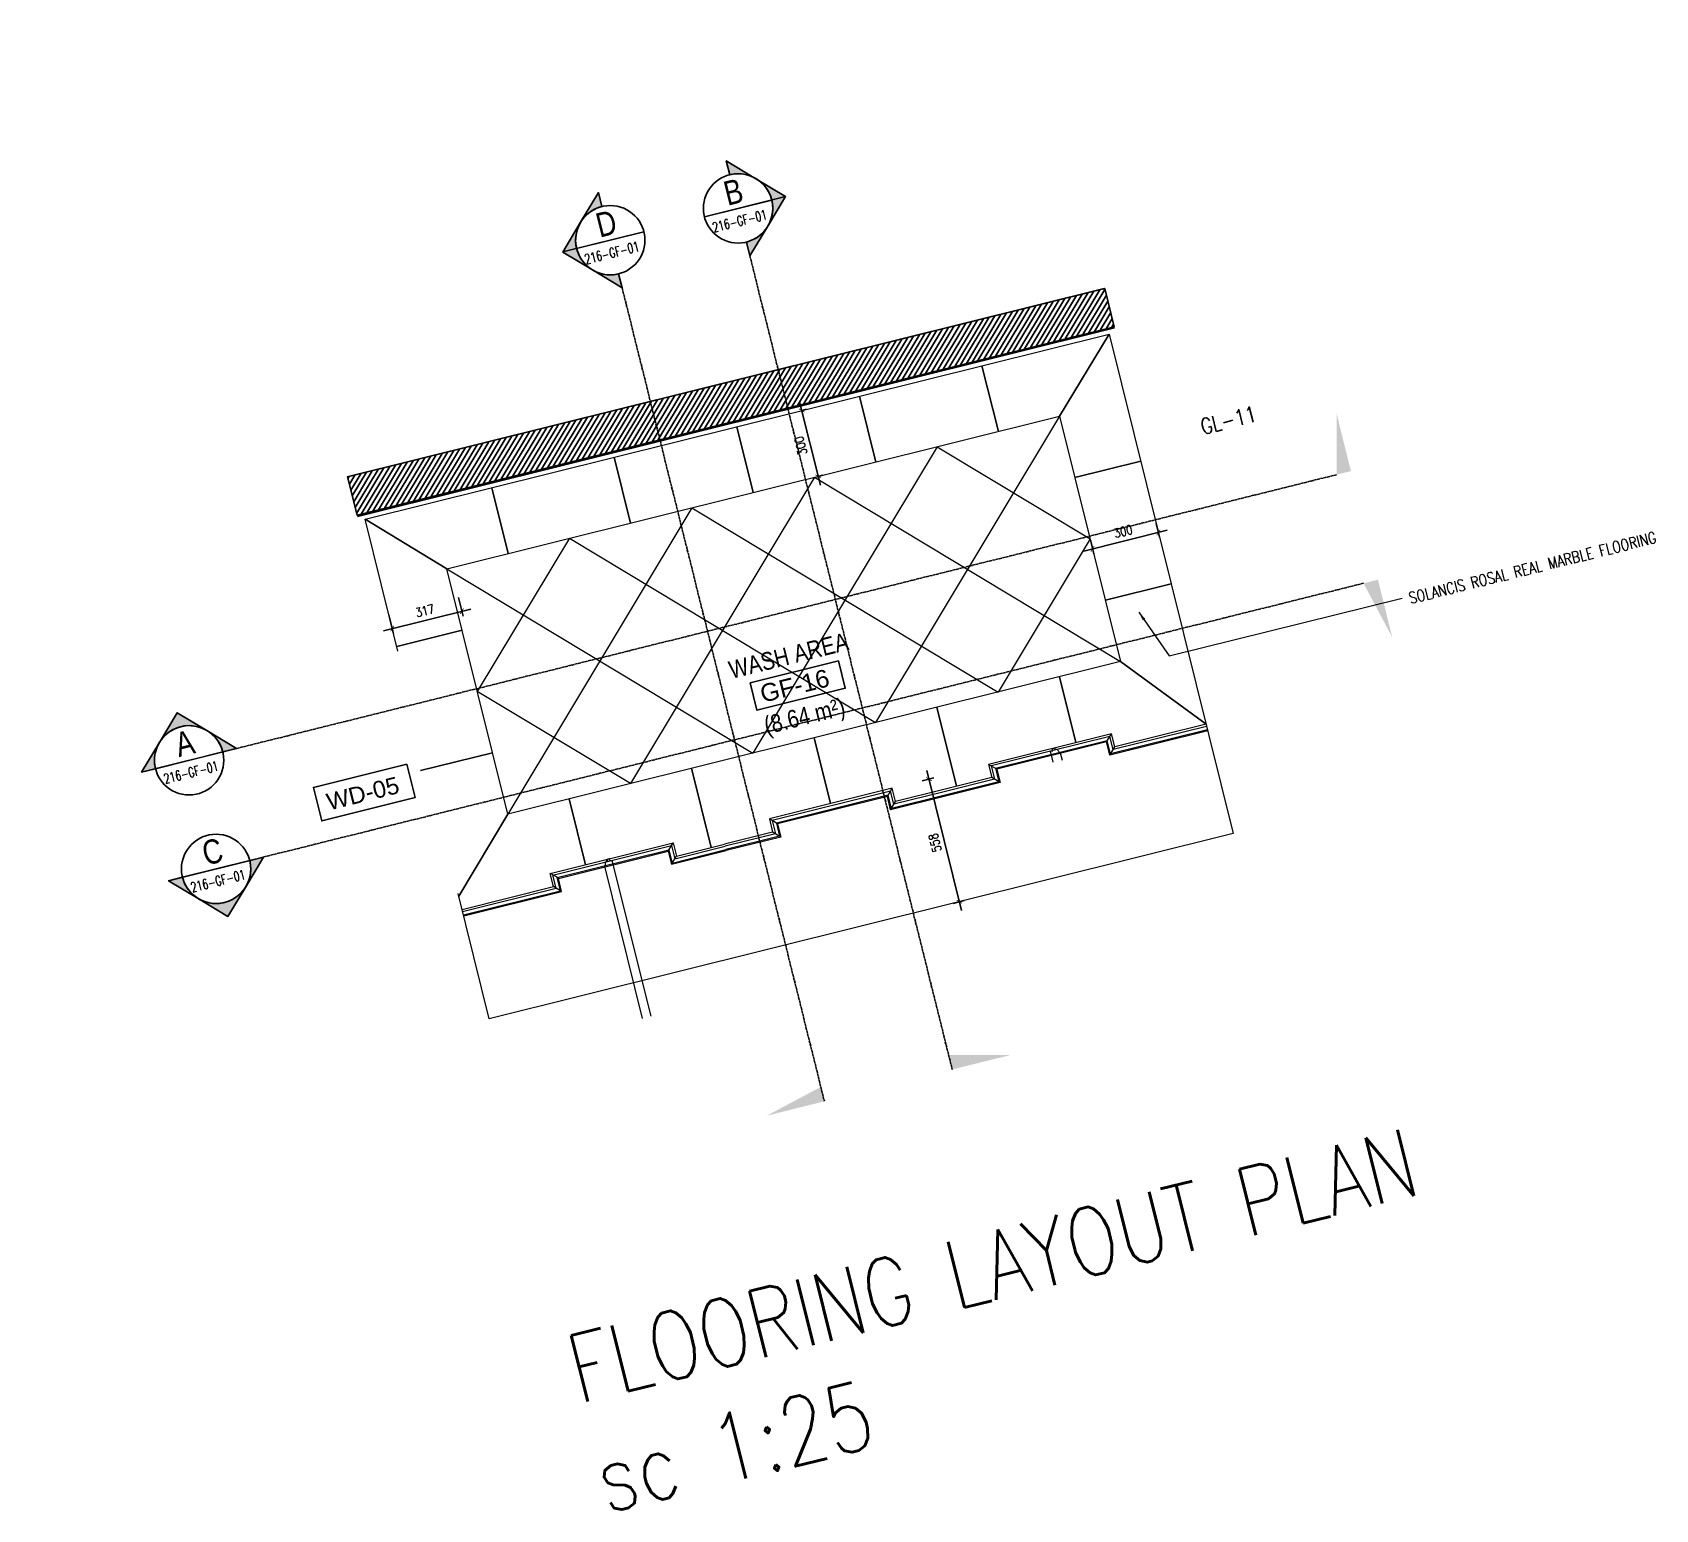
# Model space of a CAD drawing. Header units: inches. Extents: x 252212 to 296477, y 417293 to 492071.
# Drawn here: x 283199 to 290376, y 464169 to 470697 of the extents above; entities that cross this region are included whole.
import ezdxf
from ezdxf.enums import TextEntityAlignment as Align

# ---------------------------------------------------------------- set-up
doc = ezdxf.new("R2010")
doc.units = ezdxf.units.IN
doc.header["$MEASUREMENT"] = 0
doc.set_wipeout_variables(frame=1)
for name, pattern in [('ACAD_ISO04W100', [30, 24, -3, 0, -3]), ('ACAD_ISO10W100', [18, 12, -3, 0, -3]), ('DRAWING LIST$0$PHANTOM-Z', [69.2, 60, -1.4, 2.5, -1.4, 2.5, -1.4])]:
    doc.linetypes.add(name, pattern=pattern)
for name, color, linetype in [('0 toilet wall finishing', 8, 'Continuous'), ('8', 8, 'Continuous'), ('A-AXIS', 1, 'Continuous'), ('A-TXT3', 2, 'Continuous'), ('Layer3', 7, 'Continuous'), ('MARBLE 2', 6, 'Continuous'), ('xref grd floor$0$CQ Wall hatch_CHB', 8, 'Continuous')]:
    doc.layers.add(name, color=color, linetype=linetype)
for name, color, linetype, lineweight in [('A-Dim-ID', 9, 'Continuous', 20), ('A-DOOR', 134, 'Continuous', 18), ('CUTTING LN', 162, 'ACAD_ISO10W100', 25), ('ID-NOTES', 3, 'Continuous', 0), ('Marble', 6, 'Continuous', 0)]:
    doc.layers.add(name, color=color, linetype=linetype, lineweight=lineweight)
doc.styles.add('ARIAL', font='arial.ttf')
doc.styles.add('ARIAL-REG', font='arial.ttf', dxfattribs={"height": 50})
doc.styles.add('ID-ARIAL', font='arial.ttf')
doc.styles.add('ID-ROMA', font='ROMANS.shx', dxfattribs={"width": 0.8})
doc.styles.add('ID-ROMANS', font='romans.shx', dxfattribs={"width": 0.8})
doc.styles.add('ST9', font='romans.shx', dxfattribs={"width": 0.8})
doc.styles.add('TXT2', font='romans.shx', dxfattribs={"width": 0.9})
doc.styles.add('ZZ-Dim All', font='romans.shx', dxfattribs={"width": 0.8})
doc.dimstyles.new('DIM 0200', dxfattribs={"dimscale": 200, "dimtxt": 1, "dimasz": 0.8, "dimexe": 0.5, "dimexo": 1, "dimgap": 0.4, "dimtad": 1, "dimdec": 0, "dimrnd": 10, "dimdsep": 46, "dimtxsty": 'ZZ-Dim All', "dimblk1": 'ARCHTICK', "dimblk2": 'ARCHTICK', "dimsah": 1, "dimcen": 1, "dimdle": 0.5, "dimclrd": 256, "dimclre": 256, "dimclrt": 256, "dimadec": 0, "dimazin": 2, "dimtfac": 1, "dimtdec": 0, "dimtix": 1, "dimtmove": 2, "dimatfit": 2, "dimfxl": 1, "dimfxlon": 1, "dimtolj": 1, "dimtzin": 0, "dimlwd": -1, "dimlwe": -1, "dimarcsym": 0})
doc.dimstyles.new('DIM-20', dxfattribs={"dimscale": 1000, "dimtxt": 0.044, "dimasz": 0.035, "dimexe": 0.022, "dimexo": 0.022, "dimgap": 0.022, "dimtad": 1, "dimdec": 0, "dimzin": 0, "dimdsep": 46, "dimtxsty": 'ST9', "dimblk1": 'ARCHTICK', "dimblk2": 'ARCHTICK', "dimsah": 1, "dimcen": 0.08800000000000001, "dimdle": 0.04, "dimclrd": 256, "dimclre": 256, "dimclrt": 3, "dimadec": 0, "dimazin": 0, "dimtfac": 1, "dimtdec": 0, "dimtix": 1, "dimtofl": 0, "dimtmove": 1, "dimatfit": 3, "dimldrblk": 'CLOSED', "dimfxl": 1, "dimtolj": 1, "dimtzin": 0, "dimarcsym": 0})

msp = doc.modelspace()

# ---------------------------------------------------------------- texts
at = {"layer": 'A-TXT3', "style": 'ARIAL-REG'}
msp.add_text('GF-16', height=78.39999999999998, rotation=13.97142328115736, dxfattribs=at).set_placement((286569.5755235036, 467809.829768921, 4.706203874198748e-07), align=Align.MIDDLE_CENTER)
at = {"layer": 'A-TXT3', "char_height": 78.39999999999998, "width": 1464.935756147608, "attachment_point": 5, "style": 'ARIAL-REG'}
for s, insert, rotation in [('{\\fArial Narrow|b0|i0|c0|p34;WASH AREA}', (286542.5280606792, 467942.3602057307, 6.797786625922405e-07), 13.9714232829856), ('{\\fArial Narrow|b0|i0|c0|p34;\\P(8.64 m²)}', (286599.9765667295, 467728.4466707643, 7.293476418716152e-07), 13.971423282985567)]:
    msp.add_mtext(s, dxfattribs=dict(at, insert=insert, rotation=rotation))
at = {"layer": 'ID-NOTES', "attachment_point": 1, "style": 'ID-ROMANS'}
for s, insert, char_height, width, rotation in [('SOLANCIS ROSAL REAL MARBLE FLOORING', (289280.5089216703, 468220.1599912601, -0.0004309094084992412), 49.99999999999999, 1075.057665562781, 13.971423283000052), ('FLOORING LAYOUT PLAN\\Psc 1:25', (285541.8441727161, 464927.9771949544, 1.466518336033709e-07), 300, 6757.121219699296, 13.971423282985665)]:
    msp.add_mtext(s, dxfattribs=dict(at, insert=insert, char_height=char_height, width=width, rotation=rotation))
at = {"layer": 'Layer3', "style": 'ARIAL'}
msp.add_text('WD-05', height=75, rotation=13.9813851138773, dxfattribs=at).set_placement((284510.965190201, 467258.3169502483, 1.009504680166504e-06))

# ---------------------------------------------------------------- blocks, each defined once
blk = doc.blocks.new('_ARCHTICK')
at = {"color": 0, "linetype": 'ByBlock', "const_width": 0.15}
blk.add_lwpolyline([(-0.5, -0.5), (0.5, 0.5)], dxfattribs=at)
blk = doc.blocks.new('*D97')
at = {"layer": 'A-Dim-ID', "lineweight": -2, "transparency": 16777216}
for p, q in [((288168.0721023613, 468527.1755208884), (288183.2880113911, 468466.0179138174)), ((287848.0339372155, 468405.2779515981), (288216.7930277267, 468497.0245885885)), ((287876.9422688379, 468454.7601730458), (287892.1622221615, 468393.5863106643))]:
    blk.add_line(p, q, dxfattribs=at)
at = {"layer": 'Defpoints', "color": 0, "transparency": 16777216}
for p in [(288162.7604680561, 468548.5246787408, -2.210991648221918e-07), (287871.6306345327, 468476.1093308982, -2.210991648221918e-07), (288177.9763770859, 468487.3670716698)]:
    blk.add_point(p, dxfattribs=at)
at = {"layer": 'A-Dim-ID', "lineweight": -2, "transparency": 16777216, "xscale": 20, "yscale": 20, "zscale": 20}
for p, rotation in [((288177.9763770859, 468487.3670716698), 13.9714232829857), ((287886.8505878563, 468414.9354685167), 193.9714232829857)]:
    blk.add_blockref('_ARCHTICK', p, dxfattribs=dict(at, rotation=rotation))
at = {"layer": 'A-Dim-ID', "color": 3, "transparency": 16777216, "insert": (288022.2730897064, 468491.9087532661), "char_height": 40, "attachment_point": 5, "rotation": 13.971423282985718, "style": 'ST9'}
blk.add_mtext('\\A1;300', dxfattribs=at)
blk = doc.blocks.new('_CLOSED')
at = {"color": 0, "linetype": 'ByBlock'}
for p, q in [((-1, 0.1666666666666666), (0, 0)), ((-1, 0.1666666666666666), (-1, -0.1666666666666666)), ((0, 0), (-1, -0.1666666666666666)), ((0, 0), (-1, 0))]:
    blk.add_line(p, q, dxfattribs=at)
blk = doc.blocks.new('*D98')
at = {"layer": 'A-Dim-ID', "lineweight": -2, "transparency": 16777216}
for p, q in [((285136.8850249072, 468148.7627247053), (284751.3376420728, 468052.8391890264)), ((285083.0922177239, 468199.2991728967), (285103.3800085717, 468117.7560499342)), ((284775.1628114507, 468122.7522660097), (284795.4659270188, 468041.1475480927))]:
    blk.add_line(p, q, dxfattribs=at)
at = {"layer": 'Defpoints', "color": 0, "transparency": 16777216}
for p in [(285077.7805834187, 468220.648330749, -2.210991648221918e-07), (284769.8511771454, 468144.1014238621, -2.210991648221918e-07), (284790.1542927135, 468062.4967059451)]:
    blk.add_point(p, dxfattribs=at)
at = {"layer": 'A-Dim-ID', "lineweight": -2, "transparency": 16777216, "xscale": 20, "yscale": 20, "zscale": 20}
for p, rotation in [((285098.0683742664, 468139.1052077865), 13.9714232829857), ((284790.1542927135, 468062.4967059451), 193.9714232829857)]:
    blk.add_blockref('_ARCHTICK', p, dxfattribs=dict(at, rotation=rotation))
at = {"layer": 'A-Dim-ID', "color": 3, "transparency": 16777216, "insert": (284933.9709407254, 468141.5584400386), "char_height": 40, "attachment_point": 5, "rotation": 13.97142328298572, "style": 'ST9'}
blk.add_mtext('\\A1;317', dxfattribs=at)
blk = doc.blocks.new('*D99')
at = {"layer": 'A-Dim-ID', "lineweight": -2, "transparency": 16777216}
for p, q in [((286683.024578944, 468696.3759698153), (286591.275078789, 469065.1465683007)), ((286607.0397026144, 469027.8493555121), (286622.2817535601, 469031.6415519653)), ((286678.5083217482, 468736.4717571651), (286694.7162198777, 468740.5042547613))]:
    blk.add_line(p, q, dxfattribs=at)
at = {"layer": 'Defpoints', "color": 0, "transparency": 16777216}
for p in [(286585.6905447619, 469022.5377212069, -4.179565382828037e-07), (286600.9325957076, 469026.32991766), (286657.1591638957, 468731.1601228599, -2.210991648221918e-07)]:
    blk.add_point(p, dxfattribs=at)
at = {"layer": 'A-Dim-ID', "lineweight": -2, "transparency": 16777216, "xscale": 20, "yscale": 20, "zscale": 20}
for p, rotation in [((286600.9325957077, 469026.32991766), 103.9714232829857), ((286673.3670620253, 468735.192620456), 283.9714232829857)]:
    blk.add_blockref('_ARCHTICK', p, dxfattribs=dict(at, rotation=rotation))
at = {"layer": 'A-Dim-ID', "color": 3, "transparency": 16777216, "insert": (286596.3923456937, 468870.6208762934), "char_height": 40, "attachment_point": 5, "rotation": 103.97142328298571, "style": 'ST9'}
blk.add_mtext('\\A1;300', dxfattribs=at)
blk = doc.blocks.new('*D100')
at = {"layer": 'A-Dim-ID', "lineweight": -2, "transparency": 16777216}
for p, q in [((287153.7116524536, 467435.7694736806), (287307.7506804083, 466816.6373320008)), ((287133.7196780748, 467389.5760798354), (287184.7183272247, 467402.2644573451)), ((287268.4436721923, 466848.077239437), (287319.4423213421, 466860.7656169467))]:
    blk.add_line(p, q, dxfattribs=at)
at = {"layer": 'Defpoints', "color": 0, "transparency": 16777216}
for p in [(287112.3705202225, 467384.26444553, -2.210991648221918e-07), (287298.0931634897, 466855.4539826414), (287247.09451434, 466842.7656051317, -2.210991648221918e-07)]:
    blk.add_point(p, dxfattribs=at)
at = {"layer": 'A-Dim-ID', "lineweight": -2, "transparency": 16777216, "xscale": 20, "yscale": 20, "zscale": 20}
for p, rotation in [((287163.3691693723, 467396.9528230398), 103.9714232829857), ((287298.0931634897, 466855.4539826415), 283.9714232829857)]:
    blk.add_blockref('_ARCHTICK', p, dxfattribs=dict(at, rotation=rotation))
at = {"layer": 'A-Dim-ID', "color": 3, "transparency": 16777216, "insert": (287189.9736832582, 467116.063010076), "char_height": 40, "attachment_point": 5, "rotation": 103.97142328298571, "style": 'ST9'}
blk.add_mtext('\\A1;558', dxfattribs=at)
blk = doc.blocks.new('TAG-WIN')
at = {"color": 1}
blk.add_wipeout([(-3.3414880591262914, -7.105427357601002e-15), (3.3414880591262026, -7.105427357601002e-15), (4.503754163611903, 2.0131039448843), (3.3414880591262026, 3.999999999999993), (-3.3414880591262914, 3.999999999999993), (-4.496188597505579, 1.999999999999993)], dxfattribs=at)
at = {"color": 2, "style": 'TXT2', "width": 0.8}
blk.add_attdef('AW01', text='', height=2, dxfattribs=at).set_placement((0, 1.999999999999993), align=Align.MIDDLE)
blk = doc.blocks.new('DRAWING LIST$0$tail')
at = {"color": 3}
blk.add_solid([(-3.552713678800501e-15, 0), (-3.552713678800501e-15, 0.125), (0.4999999999999964, 0)], dxfattribs=at)
blk = doc.blocks.new('XCROSS')
h = blk.add_hatch(color=256)
edge = h.paths.add_edge_path()
edge.add_arc((9961.738320552511, 1046.518818544864), 153.2160000000183, 89.9999999999968, 269.9999999999968)
edge.add_line((9961.738320552802, 893.3028185448493), (9961.738320552757, 829.83867337229))
edge.add_line((9961.73832055257, 829.838673371647), (9853.3982479663, 938.1787459579327))
edge.add_line((9853.398247966252, 938.178745958372), (9745.058175379982, 1046.518818544658))
edge.add_line((9745.058175380167, 1046.518818545213), (9853.398247966452, 1154.858891131482))
edge.add_line((9853.398247966426, 1154.858891131182), (9961.73832055273, 1263.198963717514))
edge.add_line((9961.73832055257, 1263.198963717499), (9961.738320552573, 1199.73481854486))
h = blk.add_hatch(color=256)
edge = h.paths.add_edge_path()
edge.add_arc((10544.09338793659, 1046.518818545796), 153.2160000000183, -90, 90, ccw=False)
edge.add_line((10544.09338793682, 893.3028185457224), (10544.09338793685, 829.8386733731231))
edge.add_line((10544.09338793706, 829.8386733732186), (10652.43346052336, 938.1787459594757))
edge.add_line((10652.43346052303, 938.1787459600018), (10760.77353310933, 1046.518818546259))
edge.add_line((10760.77353310923, 1046.518818545796), (10652.43346052297, 1154.858891132099))
edge.add_line((10652.43346052355, 1154.858891132288), (10544.09338793721, 1263.198963718658))
edge.add_line((10544.09338793694, 1263.198963718547), (10544.09338793695, 1199.734818545903))
h = blk.add_hatch(color=256)
edge = h.paths.add_edge_path()
edge.add_arc((7599.463477577083, -734.6547936539864), 153.2160000000183, -1.326768385372506e-11, 179.9999999999868)
edge.add_line((7446.247477577417, -734.6547936532879), (7382.783332404861, -734.6547936532419))
edge.add_line((7382.783332404797, -734.6547936534625), (7491.123404991083, -626.3147210671935))
edge.add_line((7491.123404990416, -626.3147210672614), (7599.463477576702, -517.9746484809924))
edge.add_line((7599.463477577723, -517.9746484809439), (7707.803550163992, -626.3147210672298))
edge.add_line((7707.803550163168, -626.3147210676107), (7816.143622749468, -734.6547936539051))
edge.add_line((7816.143622749543, -734.6547936534625), (7752.679477576904, -734.6547936534668))
h = blk.add_hatch(color=256)
edge = h.paths.add_edge_path()
edge.add_arc((7599.463477576792, -1229.068046123139), 153.2160000000183, 180.0000000000124, 360.0000000000124, ccw=False)
edge.add_line((7446.247477576951, -1229.068046123139), (7382.783332404377, -1229.06804612316))
edge.add_line((7382.783332403982, -1229.068046123139), (7491.12340499025, -1337.408118709424))
edge.add_line((7491.123404990532, -1337.408118709747), (7599.463477576801, -1445.748191296033))
edge.add_line((7599.46347757685, -1445.748191295657), (7707.803550163136, -1337.408118709388))
edge.add_line((7707.803550163051, -1337.40811870934), (7816.143622749419, -1229.06804612302))
edge.add_line((7816.143622749194, -1229.068046123255), (7752.679477576555, -1229.068046123259))
at = {"color": 181}
for p, q in [((10114.95432055282, 1046.518818544748, 2.201720780543953e-06), (9808.522320552787, 1046.518818544864, 2.201720780543953e-06)), ((10390.8773879371, 1046.518818546494, 2.201722909760977e-06), (10697.3093879369, 1046.518818546087, 2.201722909760977e-06)), ((7752.679477577331, -734.6547936534043, 2.348374299777569e-06), (7446.247477577417, -734.6547936532879, 2.348374299777569e-06)), ((7752.679477576748, -1229.068046122731, 2.348374299777569e-06), (7446.247477576777, -1229.068046123255, 2.348374299777569e-06))]:
    blk.add_line(p, q, dxfattribs=at)
for points, elevation in [([(9961.738320552977, 1199.734818545578, 0.9999999999999999), (9961.73832055286, 893.3028185451403), (9961.738320552977, 829.8386733723455), (9853.398247966194, 938.1787459590705), (9745.058175380109, 1046.518818545563), (9853.398247966426, 1154.858891131182), (9961.738320552628, 1263.198963717674)], 2.201733555874469e-06), ([(10544.09338793746, 1199.734818546218, -0.9999999999999999), (10544.09338793706, 893.3028185461299), (10544.09338793717, 829.838673373335), (10652.43346052314, 938.17874596006), (10760.77353310934, 1046.518818546319), (10652.43346052355, 1154.858891132288), (10544.09338793717, 1263.198963719246)], 2.201733555874469e-06), ([(7752.679477577098, -734.654793653579, 0.9999999999999999), (7446.247477577301, -734.6547936529969), (7382.783332404622, -734.6547936532879), (7491.123404991173, -626.314721067436), (7599.463477577374, -517.9746484807692), (7707.803550163342, -626.3147210672032), (7816.143622749834, -734.6547936531715)], 2.348374299777569e-06), ([(7752.679477576399, -1229.068046123139, -0.9999999999999999), (7446.24747757666, -1229.068046123255), (7382.783332404215, -1229.068046122615), (7491.123404990765, -1337.408118709689), (7599.463477576501, -1445.748191295657), (7707.803550163168, -1337.408118709165), (7816.14362274931, -1229.068046123371)], 2.348374299777569e-06)]:
    blk.add_lwpolyline(points, format="xyb", close=True, dxfattribs=dict(at, elevation=elevation))
for centre in [(9961.73832055286, 1046.518818545388, 2.201720780543953e-06), (10544.09338793671, 1046.518818546261, 2.201722909760977e-06), (7599.463477577199, -734.654793653579, 2.348374299777569e-06), (7599.463477576675, -1229.068046122848, 2.348374299777569e-06)]:
    blk.add_circle(centre, 153.216, dxfattribs=at)
at = {"layer": 'A-AXIS'}
for points, elevation in [([(10114.95432055276, 1046.518818545155), (9745.738320553035, 1046.518818545213)], 2.201733555874469e-06), ([(10390.87738793675, 1046.518818546785), (10760.09338793706, 1046.518818546028)], 2.201733555874469e-06), ([(7803.815779860015, -734.6547936536372), (7395.111175294383, -734.6547936538118)], 2.348374299777569e-06), ([(7803.815779859724, -1229.068046123255), (7395.111175293976, -1229.068046123488)], 2.348374299777569e-06)]:
    blk.add_lwpolyline(points, dxfattribs=dict(at, elevation=elevation))
at = {"layer": 'CUTTING LN', "linetype": 'ACAD_ISO04W100', "ltscale": 0.5}
for p, q in [((9961.738320552977, 829.8386733723455, 2.201733555874469e-06), (9961.73832055321, -2875.57245039125, 2.201722466170728e-06)), ((10544.09338793717, 829.838673373335, 2.201733555874469e-06), (10544.09338793764, -2875.572450390202, 2.201722466170728e-06)), ((12827.69378045027, -734.6547936530551, 2.348374299777569e-06), (7803.815779860131, -734.6547936537536, 2.348374299777569e-06)), ((12827.69378044968, -1229.06804612308, 2.348374299777569e-06), (7803.815779859433, -1229.068046123604, 2.348374299777569e-06))]:
    blk.add_line(p, q, dxfattribs=at)
at = {"linetype": 'DRAWING LIST$0$PHANTOM-Z', "rotation": 90}
for p, xscale, yscale, zscale in [((12893.35778045026, -734.6547936531715, 2.348374299777569e-06), 525.3120000000036, 525.3120000000036, 525.3120000000036), ((12893.35778045026, -1229.068046123022, 2.348374299777569e-06), -525.3120000000038, 525.3120000000026, 525.3119999999998)]:
    blk.add_blockref('DRAWING LIST$0$tail', p, dxfattribs=dict(at, xscale=xscale, yscale=yscale, zscale=zscale))
at = {"xscale": -525.3120000000011, "yscale": 525.3120000000011, "zscale": 525.3119999999999, "rotation": 359.9999999999816}
blk.add_blockref('DRAWING LIST$0$tail', (9961.738320552919, -2875.570271932287, 2.201722466174199e-06), dxfattribs=at)
at = {"xscale": 525.3120000000026, "yscale": 525.3120000000026, "zscale": 525.3120000000026}
blk.add_blockref('DRAWING LIST$0$tail', (10544.09338793921, -2875.572450390202, 2.201722466170728e-06), dxfattribs=at)
at = {"color": 254, "transparency": 16777216, "style": 'ID-ARIAL', "width": 0.8}
for s, p in [('D', (9918.977327696397, 1068.492604659812, 2.201720780539757e-06)), ('B', (10501.33239508088, 1068.492604660278, 2.20172290975678e-06)), ('A', (7558.812712497253, -710.5707797646173, 2.348374299777569e-06)), ('C', (7558.812712497427, -1204.984032231383, 2.348374299777569e-06))]:
    blk.add_text(s, height=107.3862347938775, dxfattribs=at).set_placement(p)
at = {"color": 0, "ltscale": 2, "transparency": 16777216, "style": 'ID-ROMA', "width": 0.7}
for height, p in [(42.954493917551, (9832.002490010462, 969.3569925888442, 2.201720780539757e-06)), (42.95449391755103, (10414.35755739477, 969.3569925891934, 2.20172290975678e-06)), (42.95449391755102, (7471.837874811725, -809.706391834945, 2.348374299777569e-06)), (42.95449391755102, (7471.837874811084, -1304.119644302467, 2.348374299777569e-06))]:
    blk.add_text('216-GF-01', height=height, dxfattribs=at).set_placement(p)

# ---------------------------------------------------------------- dimensions: what is measured, and where the dimension line sits
at = {"layer": 'A-Dim-ID'}
for base, p1, p2, angle, picture, middle in [((286600.9325957076, 469026.32991766, 4.706203874198748e-07), (286657.1591638956, 468731.1601228598, 2.49521222597683e-07), (286585.6905447618, 469022.5377212068, 5.266384913707109e-08), 103.9714232829857, '*D99', (286596.3923456937, 468870.6208762934, 4.706203874198748e-07)), ((288177.9763770859, 468487.3670716698, 4.706203874198748e-07), (287871.6306345327, 468476.1093308983, 2.49521222597683e-07), (288162.7604680561, 468548.5246787407, 2.49521222597683e-07), 13.97142328298588, '*D97', (288022.2730897064, 468491.9087532661, 4.706203874198748e-07)), ((284790.1542927135, 468062.4967059451, 4.706203874198748e-07), (285077.7805834187, 468220.648330749, 2.49521222597683e-07), (284769.8511771455, 468144.1014238622, 2.49521222597683e-07), 13.97142328298503, '*D98', (284933.9709407254, 468141.5584400386, 4.706203874198748e-07)), ((287298.0931634897, 466855.4539826414, 4.706203874198748e-07), (287112.3705202224, 467384.26444553, 2.49521222597683e-07), (287247.0945143399, 466842.7656051317, 2.49521222597683e-07), 103.9714232829857, '*D100', (287189.9736832582, 467116.063010076, 4.706203874198748e-07))]:
    dim = msp.add_linear_dim(base=base, p1=p1, p2=p2, angle=angle, dimstyle='DIM-20', override={"dimtxt": 0.04, "dimasz": 0.02}, dxfattribs=at)
    dim.commit()
    dim.dimension.update_dxf_attribs({"geometry": picture, "text_midpoint": middle})

# ---------------------------------------------------------------- hatches: boundary and pattern name
at = {"layer": 'xref grd floor$0$CQ Wall hatch_CHB'}
h = msp.add_hatch(dxfattribs=at)
h.set_pattern_fill('ANSI31,_O', color=8, scale=149.9999999999999)
h.set_pattern_definition([(58.97142328298568, (251864.5371678549, 417553.8101444453), (-16.06706840326393, 9.664978682068444), [])])
h.paths.add_polyline_path([(284592.4872975707, 468732.5750010799), (287940.4368696467, 469565.5391827243), (287982.3867375679, 469396.929240724), (284634.4371654919, 468563.9650590796)])

# ---------------------------------------------------------------- linework, layer by layer
msp.add_line((287983.7268253412, 469391.5111408246, 3.827134843417161e-06), (284635.9377441324, 468557.9873048678, -1.849897151871121e-07))
at = {"ltscale": 0.1, "elevation": 2.49521222597683e-07}
msp.add_lwpolyline([(284592.4872975707, 468732.5750010799), (287940.4368696467, 469565.5391827243), (287982.3867375679, 469396.929240724), (284634.4371654919, 468563.9650590796)], close=True, dxfattribs=at)
at = {"layer": '8'}
for p, q in [((287938.1307057524, 469565.477294362, 2.49521222597683e-07), (284590.1945879883, 468732.516460128, 2.49521222597683e-07)), ((287938.2472558712, 469565.5062918341, 5.26638491365679e-08), (284590.3111381071, 468732.5454576, 5.26638491365679e-08))]:
    msp.add_line(p, q, dxfattribs=at)
at = {"layer": '8', "ltscale": 0.1}
for p, q in [((287741.0773872845, 469000.8296858252, 2.49521222597683e-07), (287959.8135321378, 469364.4171925122, 2.49521222597683e-07)), ((287397.6743557083, 469224.5278532549, 2.84220577754912e-08), (287470.1030798158, 468933.4136358309, 2.84220577754912e-08)), ((286855.7152549091, 469089.6930802009, 2.84220577754912e-08), (286928.1439790166, 468798.5788627769, 2.84220577754912e-08)), ((286313.7561552673, 468954.8583024947, 2.84220577754912e-08), (286386.1848793748, 468663.7440850708, 2.84220577754912e-08)), ((285771.7970544681, 468820.0235294407, 2.84220577754912e-08), (285844.2257785756, 468528.9093120168, 2.84220577754912e-08)), ((287808.5031554559, 468729.838878325, 2.49521222597683e-07), (288099.6175517241, 468802.2513269345, 2.49521222597683e-07)), ((285229.8379548264, 468685.1887517347, 2.84220577754912e-08), (285302.2666789339, 468394.0745343107, 2.84220577754912e-08)), ((285031.2818723675, 468326.6557892477, 2.49521222597683e-07), (284670.0844317653, 468545.9381655941, 2.49521222597683e-07)), ((287943.3423162871, 468187.8771361258, 2.49521222597683e-07), (288234.4567125554, 468260.2895847353, 2.49521222597683e-07)), ((285098.6884041101, 468055.7273699043, 2.49521222597683e-07), (284809.7960109818, 467983.9127959578, 2.49521222597683e-07)), ((288010.7592091212, 467916.9070722402, 2.49521222597683e-07), (288388.7498510781, 467639.9963239508, 2.495212225976826e-07)), ((287739.7796705228, 467849.4971404847, 2.49521222597683e-07), (287812.2083946303, 467558.3829230608, 2.49521222597683e-07)), ((287197.8223190057, 467714.6553365064, 2.49521222597683e-07), (287284.73644385, 467365.3196585837, 2.49521222597683e-07)), ((286655.8632182066, 467579.8205634524, 2.49521222597683e-07), (286728.291942314, 467288.7063460284, 2.49521222597683e-07)), ((285233.5275643626, 467513.7656300312, 2.49521222597683e-07), (284915.6515227747, 467434.7461299078, 2.49521222597683e-07)), ((286113.9041185647, 467444.9857857464, 2.49521222597683e-07), (286200.818243409, 467095.6501078237, 2.49521222597683e-07)), ((285571.9432504278, 467310.1431117795, 2.49521222597683e-07), (285644.3719745353, 467019.0288943555, 2.49521222597683e-07)), ((285300.9601986822, 467242.7323060068, 2.49521222597683e-07), (285084.6264509073, 466879.7611484097, 2.49521222597683e-07))]:
    msp.add_line(p, q, dxfattribs=at)
at = {"layer": 'A-TXT3', "elevation": 4.706203874198748e-07}
msp.add_lwpolyline([(286372.1181261251, 467822.0956963482), (286762.8297458662, 467919.3040854206), (286792.8967577775, 467798.4551439161), (286402.1851380365, 467701.2467548439)], close=True, dxfattribs=at)
at = {"layer": 'Layer3', "elevation": 3.239685538165038e-07}
msp.add_lwpolyline([(284854.1910017312, 467463.2105466914), (284441.3859891743, 467360.5053589158), (284478.2067239779, 467212.5110440992), (284891.0117365348, 467315.2162318748)], close=True, dxfattribs=at)
at = {"layer": 'Marble', "ltscale": 1000}
for p, q in [((287741.0800131224, 469000.8340510203, 2.49521222597683e-07), (286926.8374970172, 467647.2366315681, 2.49521222597683e-07)), ((287199.1182824404, 468865.9949060468, 2.49521222597683e-07), (286384.8783944707, 467512.4018556093, 2.49521222597683e-07)), ((287199.1182732495, 468865.9948907678, 2.49521222597683e-07), (287875.9191751222, 468458.8723140521, 2.49521222597683e-07)), ((286657.1591822481, 468731.1601274257, 2.49521222597683e-07), (285842.9192965762, 467377.567080808, 2.49521222597683e-07)), ((286657.1591753549, 468731.1601159665, 2.49521222597683e-07), (288010.7565889974, 467916.9176033561, 2.49521222597683e-07)), ((286115.2000774039, 468596.3253476472, 2.49521222597683e-07), (285300.9601940297, 467242.7323048493, 2.49521222597683e-07)), ((286115.2000728085, 468596.3253400077, 2.49521222597683e-07), (287468.8106415956, 467782.0749140562, 2.49521222597683e-07)), ((285573.2409772117, 468461.4905690262, 2.49521222597683e-07), (285166.1210355247, 467784.6940476273, 2.49521222597683e-07)), ((285573.240974914, 468461.4905652064, 2.49521222597683e-07), (286926.8515475209, 467647.2401369571, 2.49521222597683e-07)), ((287875.9191751223, 468458.8723140519, 2.49521222597683e-07), (287468.7965949117, 467782.0714063693, 2.49521222597683e-07)), ((285031.2818723675, 468326.6557892477, 2.49521222597683e-07), (286384.8924487942, 467512.4053587007, 2.49521222597683e-07)), ((285842.9263237381, 467377.5688323537, 2.49521222597683e-07), (285166.1210355247, 467784.6940476273, 2.49521222597683e-07))]:
    msp.add_line(p, q, dxfattribs=at)
at = {"layer": 'Marble', "ltscale": 1000, "elevation": 2.49521222597683e-07}
msp.add_lwpolyline([(284814.9266701232, 467963.2734143354), (284670.0844317653, 468545.9381655941), (287959.8135321378, 469364.4171925121), (288508.9620562339, 467156.7161117772), (285219.2329558613, 466338.2370848592), (285081.6810710016, 466891.1021229996)], dxfattribs=at)
msp.add_lwpolyline([(285031.2818723675, 468326.6557892477), (287741.0808828066, 469000.8305554811), (288010.7592091212, 467916.9070722401), (285300.9601986821, 467242.7323060067)], close=True, dxfattribs=at)
at = {"layer": 'MARBLE 2', "color": 8, "lineweight": 0}
for p, q in [((287948.5551204345, 467561.4521603087, 2.495212225976826e-07), (287970.3813389232, 467597.736083634, 2.495212225976826e-07)), ((287963.0413958125, 467503.2271843475, 2.495212225976826e-07), (287984.8676143012, 467539.5111076729, 2.495212225976826e-07)), ((287463.2335336087, 467440.7049717083, 2.495212225976826e-07), (287426.9496102832, 467462.5311901969, 2.495212225976826e-07)), ((286979.2629794427, 467320.2939177443, 2.495212225976826e-07), (287001.0891979314, 467356.5778410697, 2.495212225976826e-07)), ((287477.7198089866, 467382.4799957472, 2.495212225976826e-07), (287441.4358856612, 467404.3062142358, 2.495212225976826e-07)), ((286993.7492548207, 467262.0689417831, 2.495212225976826e-07), (287015.5754733094, 467298.3528651085, 2.495212225976826e-07)), ((286493.941392617, 467199.5467291439, 2.495212225976826e-07), (286457.6574692915, 467221.3729476326, 2.495212225976826e-07)), ((286508.4276679948, 467141.3217531828, 2.495212225976826e-07), (286472.1437446694, 467163.1479716714, 2.495212225976826e-07)), ((286009.9710554206, 467079.1357291579, 2.495212225976826e-07), (286031.7972739093, 467115.4196524833, 2.495212225976826e-07)), ((286024.4573307977, 467020.9107532008, 2.495212225976826e-07), (286046.2835492864, 467057.1946765261, 2.495212225976826e-07)), ((285526.1217105507, 466958.7548318657, 2.495212225976826e-07), (285489.8377872254, 466980.5810503543, 2.495212225976826e-07)), ((285539.1357439719, 466900.1635646, 2.495212225976826e-07), (285502.8518206466, 466921.9897830886, 2.495212225976826e-07))]:
    msp.add_line(p, q, dxfattribs=at)
at = {"layer": 'MARBLE 2', "lineweight": 0, "elevation": 2.495212225976826e-07}
for points in [[(288388.7498510781, 467639.9963239508), (287984.8676143011, 467539.5111076729), (287970.3813389232, 467597.736083634), (287970.3813389232, 467597.736083634), (287426.9496102832, 467462.5311901969), (287441.4358856612, 467404.3062142358), (287228.5057879697, 467351.3295666632)], [(288391.1565768741, 467630.3207427416), (287977.599396772, 467527.4284169551), (287963.1131213941, 467585.6533929163), (287439.032301001, 467455.2629726679), (287453.518576379, 467397.0379967067), (287230.9130245641, 467341.6541125398)], [(288394.8905914725, 467615.3091608058), (287966.3228191065, 467508.682225094), (287951.8365437285, 467566.9072010552), (287457.7784928622, 467443.9863950023), (287472.26476824, 467385.7614190411), (287234.6478316618, 467326.6427277765)], [(288395.9771695858, 467610.9408714093), (287963.0413958124, 467503.2271843475), (287948.5551204345, 467561.4521603087), (287463.2335336087, 467440.7049717083), (287477.7198089865, 467382.4799957471), (287235.7346403881, 467322.2744957563)], [(287228.5057862794, 467351.3295662421), (287015.5754733094, 467298.3528651085), (287001.0891979314, 467356.5778410697), (287001.0891979314, 467356.5778410697), (286457.6574692915, 467221.3729476326), (286472.1437446694, 467163.1479716714), (286259.2136469779, 467110.1713240989)], [(287230.9130228737, 467341.6541121186), (287008.3072557803, 467286.2701743907), (286993.8209804023, 467344.4951503518), (286469.7401600093, 467214.1047301035), (286484.2264353872, 467155.8797541423), (286261.6208835723, 467100.4958699755)], [(287234.6478299715, 467326.6427273552), (286997.0306781148, 467267.5239825296), (286982.5444027367, 467325.7489584908), (286488.4863518703, 467202.8281524379), (286502.9726272483, 467144.6031764768), (286265.35569067, 467085.4844852122)], [(287235.7346386977, 467322.2744953351), (286993.7492548208, 467262.0689417831), (286979.2629794428, 467320.2939177442), (286493.9413926169, 467199.5467291439), (286508.4276679948, 467141.3217531827), (286266.4424993963, 467081.1162531918)], [(285098.9952371219, 466821.5109492964), (285502.8518206466, 466921.9897830886), (285488.3655452686, 466980.2147590497), (285488.3655452686, 466980.2147590497), (286031.7972739083, 467115.4196524872), (286046.2835492864, 467057.1946765261), (286259.2136469778, 467110.1713240989)], [(285101.4024737162, 466811.835495173), (285514.9345113643, 466914.7215655595), (285500.4482359863, 466972.9465415207), (286024.5290563792, 467103.3369617695), (286039.0153317573, 467045.1119858082), (286261.6208835721, 467100.4958699755)], [(285105.137280814, 466796.8241104096), (285533.6807032254, 466903.444987894), (285519.1944278475, 466961.6699638551), (286013.2524787137, 467084.5907699083), (286027.7387540918, 467026.3657939472), (286265.3556906699, 467085.4844852122)], [(285106.2240895403, 466792.4558783894), (285539.1357439719, 466900.1635645999), (285524.6494685939, 466958.3885405611), (286009.9710554196, 467079.1357291619), (286024.4573307977, 467020.9107532007), (286266.4424993962, 467081.116253192)]]:
    msp.add_lwpolyline(points, dxfattribs=at)
at = {"layer": 'MARBLE 2', "color": 8, "lineweight": 0, "elevation": 6.2397036924157e-05}
for points in [[(287712.7884675451, 467471.8182768991), (287700.7165713967, 467520.3390901998), (287710.4207340573, 467522.7534694298), (287708.0063548276, 467532.45763209), (287715.7696849555, 467534.3891354737, -0.3444670920980529), (287718.019391719, 467533.3854840924), (287718.9177071025, 467530.0199299896, -0.3994057817575282), (287737.8224708556, 467517.9834697215), (287738.7291417884, 467514.3392691316), (287741.2139583499, 467514.9574872825, -0.3444670920928175), (287743.4636651132, 467513.953835901), (287751.5477011125, 467481.4615085472)], [(285934.2799872623, 466349.2079156621), (285762.8590712546, 467038.2034271624), (285753.154908594, 467035.7890479327), (285750.7405293643, 467045.4932105928), (285742.9771992363, 467043.5617072091, 0.3444670920980529), (285741.4600750823, 467041.6208746771), (285742.243556319, 467038.2267500332, 0.3994057817575282), (285731.1829676187, 467018.7349608401), (285732.0896385518, 467015.0907602502), (285729.6048219903, 467014.4725420994, 0.3444670920928175), (285728.0876978363, 467012.5317095674), (285895.520753695, 466339.5646840141)]]:
    msp.add_lwpolyline(points, format="xyb", dxfattribs=at)

msp.set_redraw_order([(e.dxf.handle, doc.entitydb.next_handle()) for e in msp.query("TEXT MTEXT ATTDEF DIMENSION ARC_DIMENSION")])  # texts and dimensions are drawn at this point

# ---------------------------------------------------------------- leaders
at = {"layer": 'ID-NOTES'}
msp.add_leader([(288091.7866603569, 468134.8593131301, 4.706203874198748e-07), (288225.5520618016, 467941.3786651848, 4.706203874198748e-07), (289255.122918729, 468197.5341501532, 4.706203874198748e-07)], dimstyle='DIM 0200', override={"dimasz": 0.2, "dimtad": 0, "dimclrd": 8}, dxfattribs=at)

# ---------------------------------------------------------------- next in the draw order: block references
at = {"layer": 'A-DOOR', "xscale": 35.00000000000001, "yscale": 35.00000000000001, "zscale": 35.00000000000001, "rotation": 13.97142328298568}
msp.add_blockref('TAG-WIN', (288504.5848947244, 468915.3575939983, 2.495212225970814e-07), dxfattribs=at).add_auto_attribs({'AW01': 'GL-11'})

# ---------------------------------------------------------------- next in the draw order: block references
at = {"layer": '0 toilet wall finishing', "rotation": 13.97142328298569}
msp.add_blockref('XCROSS', (276339.8000825719, 466358.4507126508, -2.024405745960526e-06), dxfattribs=at)

doc.saveas('drawing.dxf')
